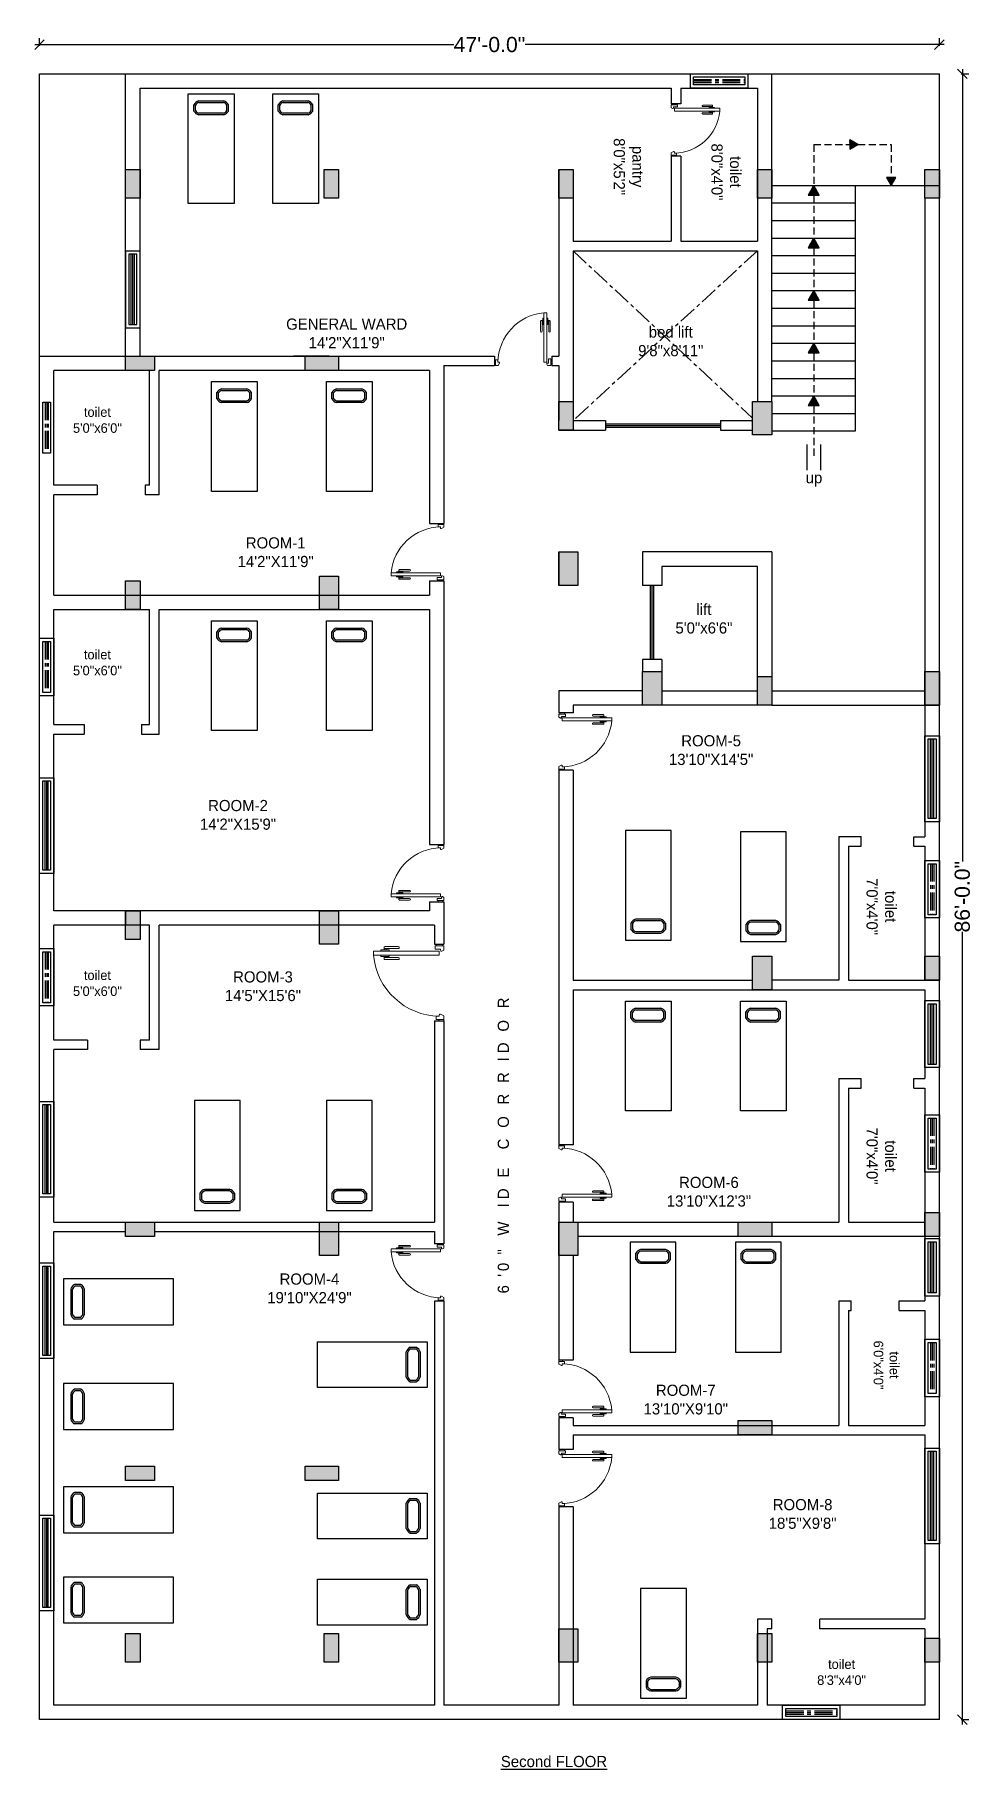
# Model space of a CAD drawing. Header units: inches. Extents: x 204954 to 440946, y -300749 to -143756.
# Drawn here: x 215120 to 215707, y -149288 to -148200 of the extents above; entities that cross this region are included whole.
import ezdxf

# ---------------------------------------------------------------- set-up
doc = ezdxf.new("R2010")
doc.units = ezdxf.units.IN
doc.header["$LTSCALE"] = 9
doc.header["$MEASUREMENT"] = 0
doc.linetypes.add('CENTER', pattern=[2, 1.25, -0.25, 0.25, -0.25])
doc.linetypes.add('DASHED', pattern=[0.75, 0.5, -0.25])
doc.layers.get('Defpoints').update_dxf_attribs({"lineweight": 0})
doc.layers.add('beam framing', color=91, linetype='Continuous')
for name, color, linetype, lineweight in [('COLUMNS', 1, 'Continuous', 30), ('PUERTAS', 40, 'Continuous', 15), ('PUERTAS MADERA', 37, 'Continuous', 13)]:
    doc.layers.add(name, color=color, linetype=linetype, lineweight=lineweight)
doc.layers.add('Hatch', color=7, linetype='Continuous', lineweight=15, true_color=0xa3a3a3)
doc.styles.add('outer', font='arial.ttf', dxfattribs={"height": 24})
doc.styles.add('SST1', font='arial.ttf', dxfattribs={"height": 9.5})
doc.dimstyles.new('DIMA-1', dxfattribs={"dimtxt": 9.5, "dimasz": 6, "dimexe": 4, "dimexo": 4, "dimgap": 0.25, "dimtad": 0, "dimdec": 1, "dimzin": 3, "dimdsep": 46, "dimlunit": 4, "dimtxsty": 'SST1', "dimblk1": 'OBLIQUE', "dimblk2": 'OBLIQUE', "dimsah": 1, "dimcen": 0, "dimdle": 3, "dimclrd": 3, "dimclre": 3, "dimclrt": 7, "dimadec": 0, "dimazin": 0, "dimtfac": 1, "dimtdec": 1, "dimtix": 1, "dimtmove": 2, "dimatfit": 3, "dimfxl": 4, "dimfxlon": 1, "dimtolj": 1, "dimtzin": 3, "dimarcsym": 0})

msp = doc.modelspace()

# ---------------------------------------------------------------- texts
at = {"color": 7, "lineweight": 30, "ltscale": 16, "attachment_point": 5, "style": 'outer'}
for s, insert, char_height, rotation in [('\\A1;{\\fBankGothic Lt BT|b0|i0|c0|p34;\\C256;pantry\\P8\'0"x5\'2"}', (215491.85734, -148283.10778), 7, 270), ('\\A1;{\\fBankGothic Lt BT|b0|i0|c0|p34;\\C256;toilet\\P8\'0"x4\'0"}', (215553.11638, -148286.45861), 7, 270), ('\\A1;{\\fBankGothic Lt BT|b0|i0|c0|p34;\\C256;toilet\\P7\'0"x4\'0"}', (215650.32347, -148747.09079), 7, 270), ('\\A1;{\\fBankGothic Lt BT|b0|i0|c0|p34;\\C256;toilet\\P7\'0"x4\'0"}', (215650.32347, -148903.50545), 7, 270), ('\\A1;{\\fBankGothic Lt BT|b0|i0|c0|p34;\\C256;toilet\\P6\'0"x4\'0"}', (215653.47159, -149034.53306), 6, 269.99999802), ('\\A1;{\\fBankGothic Lt BT|b0|i0|c0|p34;\\C256;toilet\\P8\'3"x4\'0"}', (215625.41383, -149227.15723), 6, 359.99999802)]:
    msp.add_mtext(s, dxfattribs=dict(at, insert=insert, char_height=char_height, rotation=rotation))
for s, insert, char_height in [('\\A1;{\\fBankGothic Lt BT|b0|i0|c0|p34;\\C256;GENERAL WARD\\P14\'2"X11\'9"}', (215315.22724, -148387.74783), 7), ('\\A1;{\\fBankGothic Lt BT|b0|i0|c0|p34;\\C256;bed lift\\P9\'8"x8\'11"}', (215518.3396, -148392.68912), 7), ('\\A1;{\\fBankGothic Lt BT|b0|i0|c0|p34;\\C256;toilet\\P5\'0"x6\'0"}', (215158.98512, -148442.07681), 6), ('\\A1;{\\fBankGothic Lt BT|b0|i0|c0|p34;\\C256;up}', (215608.09747, -148479.18223), 7), ('\\A1;{\\fBankGothic Lt BT|b0|i0|c0|p34;\\C256;ROOM-1\\P14\'2"X11\'9"}', (215270.71313, -148524.91399), 7), ('\\A1;{\\fBankGothic Lt BT|b0|i0|c0|p34;\\C256;lift\\P5\'0"x6\'6"}', (215539.13818, -148566.58575), 7), ('\\A1;{\\fBankGothic Lt BT|b0|i0|c0|p34;\\C256;toilet\\P5\'0"x6\'0"}', (215158.98512, -148594.10583), 6), ('\\A1;{\\fBankGothic Lt BT|b0|i0|c0|p34;\\C256;ROOM-5\\P13\'10"X14\'5"}', (215543.63895, -148648.99197), 7), ('\\A1;{\\fBankGothic Lt BT|b0|i0|c0|p34;\\C256;ROOM-2\\P14\'2"X15\'9"}', (215247.10309, -148689.60871), 7), ('\\A1;{\\fBankGothic Lt BT|b0|i0|c0|p34;\\C256;toilet\\P5\'0"x6\'0"}', (215158.98512, -148795.17031), 6), ('\\A1;{\\fBankGothic Lt BT|b0|i0|c0|p34;\\C256;ROOM-3\\P14\'5"X15\'6"}', (215262.72893, -148797.06171), 7), ('\\A1;{\\fBankGothic Lt BT|b0|i0|c0|p34;\\C256;ROOM-6\\P13\'10"X12\'3"}', (215542.2516, -148925.90383), 7), ('\\A1;{\\fBankGothic Lt BT|b0|i0|c0|p34;\\C256;ROOM-4\\P19\'10"X24\'9"}', (215291.88166, -148986.50742), 7), ('\\A1;{\\fBankGothic Lt BT|b0|i0|c0|p34;\\C256;ROOM-7\\P13\'10"X9\'10"}', (215527.73847, -149056.23456), 7), ('\\A1;{\\fBankGothic Lt BT|b0|i0|c0|p34;\\C256;ROOM-8\\P18\'5"X9\'8"}', (215600.97022, -149127.95688), 7), ('\\A1;{\\fBankGothic Lt BT|b0|i0|c0|p34;\\L\\C256;Second FLOOR}', (215445.13337, -149283.17631), 7)]:
    msp.add_mtext(s, dxfattribs=dict(at, insert=insert, char_height=char_height))
at = {"color": 7, "lineweight": 30, "ltscale": 16, "insert": (215413.44097, -148893.51044), "char_height": 7, "width": 571.811662, "attachment_point": 5, "rotation": 90, "style": 'outer'}
msp.add_mtext('\\A1;{\\fBankGothic Lt BT|b0|i0|c0|p34;\\T2;\\C256;6\'0" WIDE CORRIDOR}', dxfattribs=at)

# ---------------------------------------------------------------- blocks, each defined once
blk = doc.blocks.new('A$C31806C9B')
at = {"layer": 'Hatch'}
blk.add_hatch(color=256, dxfattribs=at).paths.add_polyline_path([(0, -21), (0, 0), (-12, 0), (-12, -21)])
at = {"layer": 'COLUMNS'}
blk.add_lwpolyline([(-12, 0), (0, 0), (0, -21), (-12, -21)], close=True, dxfattribs=at)
blk = doc.blocks.new('A$C00142961')
at = {"layer": 'Hatch'}
blk.add_hatch(color=256, dxfattribs=at).paths.add_polyline_path([(9, 0), (0, 0), (0, -21), (9, -21)])
at = {"layer": 'COLUMNS'}
blk.add_lwpolyline([(0, 0), (9, 0), (9, -21), (0, -21)], close=True, dxfattribs=at)
blk = doc.blocks.new('A$C5E2070FF')
at = {"layer": 'Hatch'}
blk.add_hatch(color=256, dxfattribs=at).paths.add_polyline_path([(18, -9), (18, 0), (0, 0), (0, -9)])
at = {"layer": 'COLUMNS'}
blk.add_lwpolyline([(18, 0), (18, -9), (0, -9), (0, 0)], close=True, dxfattribs=at)
blk = doc.blocks.new('A$C5D5B4CD9')
at = {"layer": 'Hatch'}
blk.add_hatch(color=256, dxfattribs=at).paths.add_polyline_path([(-9, -15), (0, -15), (0, 0), (-9, 0)])
at = {"layer": 'COLUMNS'}
blk.add_lwpolyline([(0, -15), (-9, -15), (-9, 0), (0, 0)], close=True, dxfattribs=at)
blk = doc.blocks.new('_Oblique')
at = {"color": 0, "linetype": 'ByBlock', "lineweight": -2}
blk.add_line((-0.5, -0.5), (0.5, 0.5), dxfattribs=at)
blk = doc.blocks.new('*D62')
at = {"layer": 'beam framing', "color": 3, "lineweight": -2, "transparency": 16777216}
for p, q in [((215119.7, -148206.6), (215382.4, -148206.6)), ((215122.7, -148207.4), (215122.7, -148202.6)), ((215689.7, -148206.6), (215427, -148206.6)), ((215686.7, -148207.4), (215686.7, -148202.6))]:
    blk.add_line(p, q, dxfattribs=at)
at = {"layer": 'Defpoints', "color": 0, "transparency": 16777216}
for p in [(215686.7, -148206.6), (215122.7, -148224.9), (215686.7, -148224.9)]:
    blk.add_point(p, dxfattribs=at)
at = {"layer": 'beam framing', "color": 3, "lineweight": -2, "transparency": 16777216, "xscale": 6, "yscale": 6, "zscale": 6, "rotation": 180}
blk.add_blockref('_Oblique', (215122.7, -148206.6), dxfattribs=at)
at = {"layer": 'beam framing', "color": 3, "lineweight": -2, "transparency": 16777216, "xscale": 6, "yscale": 6, "zscale": 6}
blk.add_blockref('_Oblique', (215686.7, -148206.6), dxfattribs=at)
at = {"layer": 'beam framing', "color": 7, "transparency": 16777216, "insert": (215404.7, -148206.6), "char_height": 9.5, "attachment_point": 5, "style": 'SST1'}
blk.add_mtext('\\A1;47\'-0.0"', dxfattribs=at)
blk = doc.blocks.new('*D63')
at = {"layer": 'beam framing', "color": 3, "lineweight": -2, "transparency": 16777216}
for p, q in [((215701.1, -148221.9), (215701.1, -148718.8)), ((215700.3, -148224.9), (215705.1, -148224.9)), ((215701.1, -149259.9), (215701.1, -148763)), ((215700.3, -149256.9), (215705.1, -149256.9))]:
    blk.add_line(p, q, dxfattribs=at)
at = {"layer": 'Defpoints', "color": 0, "transparency": 16777216}
for p in [(215686.7, -148224.9), (215686.7, -149256.9), (215701.1, -149256.9)]:
    blk.add_point(p, dxfattribs=at)
at = {"layer": 'beam framing', "color": 3, "lineweight": -2, "transparency": 16777216, "xscale": 6, "yscale": 6, "zscale": 6}
for p, rotation in [((215701.1, -148224.9), 90), ((215701.1, -149256.9), 270)]:
    blk.add_blockref('_Oblique', p, dxfattribs=dict(at, rotation=rotation))
at = {"layer": 'beam framing', "color": 7, "transparency": 16777216, "insert": (215701.1, -148740.9), "char_height": 9.5, "attachment_point": 5, "rotation": 90, "style": 'SST1'}
blk.add_mtext('\\A1;86\'-0.0"', dxfattribs=at)
blk = doc.blocks.new('dgfgf')
at = {"layer": 'PUERTAS', "color": 253}
for p, q in [((-4.11, 20.44), (-3.69, 20.44)), ((-0.94, 20.44), (-1.35, 20.44))]:
    blk.add_line(p, q, dxfattribs=at)
for points in [[(-4.11, 21.16), (-4.11, 16.12, -1), (-4.83, 16.12), (-4.83, 20.8, -0.414214), (-4.47, 21.16), (-3.69, 21.16)], [(-0.94, 21.16), (-0.94, 16.12, 1), (-0.22, 16.12), (-0.22, 20.8, 0.414214), (-0.58, 21.16), (-1.35, 21.16)]]:
    blk.add_lwpolyline(points, format="xyb", dxfattribs=at)
for points in [[(-3.24, 22.24), (-3.69, 22.24), (-3.69, 19.36), (-3.24, 19.36)], [(-1.8, 22.24), (-1.35, 22.24), (-1.35, 19.36), (-1.8, 19.36)]]:
    blk.add_lwpolyline(points, dxfattribs=at)
at = {"layer": 'PUERTAS MADERA'}
for p, q in [((-3.24, 24.85), (-1.8, 24.85)), ((-3.24, 1.63), (-3.24, 24.85)), ((-1.8, 24.85), (-1.8, 1.63)), ((-25.92, 1.8), (-26.46, 1.8)), ((-25.92, 2.7), (-24.84, 2.7)), ((-25.92, 0), (-25.92, 2.7)), ((-24.84, 2.7), (-24.84, 1.63)), ((-24.84, 1.63), (-24.39, 1.63)), ((-24.66, 0), (-24.04, 1.18)), ((-1.8, 1.63), (-3.24, 1.63)), ((-1.5, 0), (-1.88, 0.73)), ((-1.08, 1.18), (-1.53, 1.18)), ((-1.5, 0), (0, 0)), ((-1.08, 3.15), (-1.08, 1.18)), ((0, 3.15), (-1.08, 3.15)), ((0, 0), (0, 3.15)), ((0, 2.7), (0.54, 2.7)), ((0, 0.45), (0.54, 0.45)), ((-25.92, 0), (-26.46, 0)), ((-24.66, 0), (-25.92, 0))]:
    blk.add_line(p, q, dxfattribs=at)
at = {"layer": 'PUERTAS MADERA', "color": 251}
blk.add_arc((-1.08, 1.18), 23.77, 95.22403, 178.92252, dxfattribs=at)
at = {"layer": 'PUERTAS MADERA'}
for centre, start, end in [((-24.39, 1.27), 345.06907, 90.00048), ((-1.53, 0.82), 90.00553, 194.93695)]:
    blk.add_arc(centre, 0.36, start, end, dxfattribs=at)

# ---------------------------------------------------------------- dimensions: what is measured, and where the dimension line sits
at = {"layer": 'beam framing', "color": 1}
dim = msp.add_linear_dim(base=(215686.66952, -148206.62131), p1=(215122.66955, -148224.87968), p2=(215686.66952, -148224.87968), dimstyle='DIMA-1', override={"dimlunit": 3, "dimfxl": 0.75, "dimarcsym": 1}, dxfattribs=at)
dim.commit()
dim.dimension.update_dxf_attribs({"geometry": '*D62', "text_midpoint": (215404.66953, -148206.62131)})
dim = msp.add_linear_dim(base=(215701.09433, -149256.87967), p1=(215686.66952, -148224.87968), p2=(215686.66952, -149256.87967), angle=90, dimstyle='DIMA-1', override={"dimlunit": 3, "dimfxl": 0.75, "dimarcsym": 1}, dxfattribs=at)
dim.commit()
dim.dimension.update_dxf_attribs({"geometry": '*D63', "text_midpoint": (215701.09433, -148740.87967)})

# ---------------------------------------------------------------- hatches: boundary and pattern name
at = {"layer": 'beam framing'}
h = msp.add_hatch(dxfattribs=at)
h.set_pattern_fill('ANSI31', color=1)
h.set_pattern_definition([(45, (8763.53998, -4429.7478), (-0.08838834765, 0.08838834765), [])])
h.paths.add_polyline_path([(215607.91956, -148426.87968), (215604.42218, -148432.93732), (215611.41694, -148432.93732)])
h.paths.add_polyline_path([(215607.91956, -148393.87968), (215604.42218, -148399.93732), (215611.41694, -148399.93732)])
h.paths.add_polyline_path([(215607.91956, -148360.87968), (215604.42218, -148366.93732), (215611.41694, -148366.93732)])
h.paths.add_polyline_path([(215604.42218, -148333.93732), (215611.41694, -148333.93732), (215607.91956, -148327.87968)])
h.paths.add_polyline_path([(215611.41694, -148300.93732), (215607.91956, -148294.87968), (215604.42218, -148300.93732)])
h.paths.add_polyline_path([(215630.47825, -148272.23678), (215635.66212, -148269.24387), (215630.47825, -148266.25097)])
h.paths.add_polyline_path([(215653.62268, -148289.90839), (215656.49285, -148294.87968), (215659.36303, -148289.90839)])

# ---------------------------------------------------------------- linework, layer by layer
at = {"color": 6}
for p, q in [((215240.05896, -148247.98683), (215240.05896, -148244.57578)), ((215241.05896, -148248.26102), (215241.05896, -148244.3016)), ((215292.95288, -148247.98683), (215292.95288, -148244.57578)), ((215293.95288, -148248.26102), (215293.95288, -148244.3016)), ((215254.54906, -148428.45867), (215254.54906, -148425.04762)), ((215255.54906, -148428.73285), (215255.54906, -148424.77344)), ((215326.60049, -148428.45867), (215326.60049, -148425.04762)), ((215327.60049, -148428.73285), (215327.60049, -148424.77344)), ((215254.54901, -148578.45876), (215254.54901, -148575.04771)), ((215255.54901, -148578.73294), (215255.54901, -148574.77353)), ((215326.60044, -148578.45876), (215326.60044, -148575.04771)), ((215327.60044, -148578.73294), (215327.60044, -148574.77353)), ((215514.04901, -148757.67596), (215514.04901, -148761.08701)), ((215515.04901, -148757.40178), (215515.04901, -148761.3612)), ((215586.10043, -148758.50284), (215586.10043, -148761.91388)), ((215587.10043, -148758.22865), (215587.10043, -148762.18807)), ((215514.04901, -148816.8189), (215514.04901, -148813.40785)), ((215515.04901, -148817.09308), (215515.04901, -148813.13367)), ((215586.10043, -148816.8189), (215586.10043, -148813.40785)), ((215587.10043, -148817.09308), (215587.10043, -148813.13367)), ((215243.89956, -148927.03429), (215243.89956, -148930.44534)), ((215244.89956, -148926.76011), (215244.89956, -148930.71952)), ((215326.60044, -148927.03429), (215326.60044, -148930.44534)), ((215327.60044, -148926.76011), (215327.60044, -148930.71952)), ((215496.4603, -148968.40483), (215496.4603, -148964.44542)), ((215497.4603, -148968.13065), (215497.4603, -148964.7196)), ((215562.49785, -148968.40483), (215562.49785, -148964.44542)), ((215563.49785, -148968.13065), (215563.49785, -148964.7196)), ((215148.56864, -149005.67482), (215144.60923, -149005.67482)), ((215148.29446, -149004.67482), (215144.88341, -149004.67482)), ((215354.91268, -149045.04854), (215358.87209, -149045.04854)), ((215355.18686, -149044.04854), (215358.59791, -149044.04854)), ((215148.56864, -149071.34818), (215144.60923, -149071.34818)), ((215148.29446, -149070.34818), (215144.88341, -149070.34818)), ((215148.56864, -149136.10886), (215144.60923, -149136.10886)), ((215148.29446, -149135.10886), (215144.88341, -149135.10886)), ((215354.91268, -149139.91329), (215358.87209, -149139.91329)), ((215355.18686, -149138.91329), (215358.59791, -149138.91329)), ((215148.56864, -149192.60721), (215144.60923, -149192.60721)), ((215148.29446, -149191.60721), (215144.88341, -149191.60721)), ((215354.91268, -149193.99071), (215358.87209, -149193.99071)), ((215355.18686, -149192.99071), (215358.59791, -149192.99071)), ((215523.52791, -149232.87685), (215523.52791, -149236.2879)), ((215524.52791, -149232.60267), (215524.52791, -149236.56209))]:
    msp.add_line(p, q, dxfattribs=at)
at = {"color": 2}
for points in [[(215215.92817, -148306.25801), (215215.92817, -148237.45785), (215244.628, -148237.45785), (215244.628, -148306.25801)], [(215268.82209, -148306.25801), (215268.82209, -148237.45785), (215297.52191, -148237.45785), (215297.52191, -148306.25801)], [(215230.41827, -148486.72984), (215230.41827, -148417.92969), (215259.1181, -148417.92969), (215259.1181, -148486.72984)], [(215302.46969, -148486.72984), (215302.46969, -148417.92968), (215331.16952, -148417.92968), (215331.16952, -148486.72984)], [(215230.41822, -148636.72994), (215230.41822, -148567.92978), (215259.11805, -148567.92978), (215259.11805, -148636.72994)], [(215302.46965, -148636.72993), (215302.46965, -148567.92978), (215331.16947, -148567.92978), (215331.16947, -148636.72993)], [(215489.91822, -148699.40479), (215489.91822, -148768.20495), (215518.61804, -148768.20495), (215518.61804, -148699.40479)], [(215561.96964, -148700.23166), (215561.96964, -148769.03182), (215590.66947, -148769.03182), (215590.66947, -148700.23166)], [(215489.91822, -148875.09007), (215489.91822, -148806.28992), (215518.61804, -148806.28992), (215518.61804, -148875.09007)], [(215561.96964, -148875.09007), (215561.96964, -148806.28991), (215590.66947, -148806.28991), (215590.66947, -148875.09007)], [(215219.76877, -148868.76311), (215219.76877, -148937.56327), (215248.4686, -148937.56327), (215248.4686, -148868.76311)], [(215302.46965, -148868.76312), (215302.46965, -148937.56327), (215331.16947, -148937.56327), (215331.16947, -148868.76312)], [(215521.59109, -149026.40183), (215521.59109, -148957.60167), (215492.89126, -148957.60167), (215492.89126, -149026.40183)], [(215587.62865, -149026.40183), (215587.62865, -148957.60167), (215558.92882, -148957.60167), (215558.92882, -149026.40183)], [(215206.56563, -148980.54403), (215137.76547, -148980.54403), (215137.76547, -149009.24386), (215206.56563, -149009.24386)], [(215296.91569, -149019.91775), (215365.71585, -149019.91775), (215365.71585, -149048.61757), (215296.91569, -149048.61757)], [(215206.56563, -149046.21739), (215137.76547, -149046.21739), (215137.76547, -149074.91721), (215206.56563, -149074.91721)], [(215206.56563, -149110.97807), (215137.76547, -149110.97807), (215137.76547, -149139.6779), (215206.56563, -149139.6779)], [(215296.91569, -149114.7825), (215365.71585, -149114.7825), (215365.71585, -149143.48233), (215296.91569, -149143.48233)], [(215206.56563, -149167.47642), (215137.76547, -149167.47642), (215137.76547, -149196.17625), (215206.56563, -149196.17625)], [(215296.91569, -149168.85992), (215365.71585, -149168.85992), (215365.71585, -149197.55975), (215296.91569, -149197.55975)], [(215499.39712, -149174.60568), (215499.39712, -149243.40584), (215528.09695, -149243.40584), (215528.09695, -149174.60568)]]:
    msp.add_lwpolyline(points, close=True, dxfattribs=at)
at = {"color": 6}
for points in [[(215219.3844, -148248.26102), (215219.3844, -148244.3016)], [(215220.3844, -148247.98683), (215220.3844, -148244.57578)], [(215222.31914, -148241.94479), (215238.12422, -148241.94479)], [(215222.47275, -148242.94479), (215237.97061, -148242.94479)], [(215272.27832, -148248.26102), (215272.27832, -148244.3016)], [(215273.27832, -148247.98683), (215273.27832, -148244.57578)], [(215275.21306, -148241.94479), (215291.01814, -148241.94479)], [(215275.36667, -148242.94479), (215290.86453, -148242.94479)], [(215238.12422, -148250.61783), (215222.31914, -148250.61783)], [(215237.97061, -148249.61783), (215222.47275, -148249.61783)], [(215291.01814, -148250.61783), (215275.21306, -148250.61783)], [(215290.86453, -148249.61783), (215275.36667, -148249.61783)], [(215233.8745, -148428.73285), (215233.8745, -148424.77344)], [(215234.8745, -148428.45867), (215234.8745, -148425.04762)], [(215236.80924, -148422.41662), (215252.61432, -148422.41662)], [(215236.96285, -148423.41662), (215252.46071, -148423.41662)], [(215252.46071, -148430.08967), (215236.96285, -148430.08967)], [(215305.92593, -148428.73285), (215305.92593, -148424.77344)], [(215306.92593, -148428.45867), (215306.92593, -148425.04762)], [(215308.86067, -148422.41662), (215324.66574, -148422.41662)], [(215309.01428, -148423.41662), (215324.51213, -148423.41662)], [(215324.51213, -148430.08966), (215309.01428, -148430.08966)], [(215252.61432, -148431.08967), (215236.80924, -148431.08967)], [(215324.66574, -148431.08966), (215308.86067, -148431.08966)], [(215233.87445, -148578.73294), (215233.87445, -148574.77353)], [(215234.87445, -148578.45876), (215234.87445, -148575.04771)], [(215236.80919, -148572.41671), (215252.61427, -148572.41671)], [(215252.61427, -148581.08976), (215236.80919, -148581.08976)], [(215236.9628, -148573.41671), (215252.46066, -148573.41671)], [(215252.46066, -148580.08976), (215236.9628, -148580.08976)], [(215305.92588, -148578.73294), (215305.92588, -148574.77353)], [(215306.92588, -148578.45876), (215306.92588, -148575.04771)], [(215308.86062, -148572.41671), (215324.6657, -148572.41671)], [(215324.6657, -148581.08976), (215308.86062, -148581.08976)], [(215309.01423, -148573.41671), (215324.51209, -148573.41671)], [(215324.51209, -148580.08976), (215309.01423, -148580.08976)], [(215512.11427, -148755.04497), (215496.30919, -148755.04497)], [(215511.96066, -148756.04497), (215496.4628, -148756.04497)], [(215584.16569, -148755.87184), (215568.36061, -148755.87184)], [(215493.37445, -148757.40178), (215493.37445, -148761.3612)], [(215494.37445, -148757.67596), (215494.37445, -148761.08701)], [(215496.30919, -148763.71801), (215512.11427, -148763.71801)], [(215496.4628, -148762.71801), (215511.96066, -148762.71801)], [(215565.42587, -148758.22865), (215565.42587, -148762.18807)], [(215566.42587, -148758.50284), (215566.42587, -148761.91388)], [(215568.36061, -148764.54488), (215584.16569, -148764.54488)], [(215584.01208, -148756.87184), (215568.51422, -148756.87184)], [(215568.51422, -148763.54488), (215584.01208, -148763.54488)], [(215496.30919, -148810.77685), (215512.11427, -148810.77685)], [(215568.36061, -148810.77685), (215584.16569, -148810.77685)], [(215493.37445, -148817.09308), (215493.37445, -148813.13367)], [(215494.37445, -148816.8189), (215494.37445, -148813.40785)], [(215512.11427, -148819.4499), (215496.30919, -148819.4499)], [(215496.4628, -148811.77685), (215511.96066, -148811.77685)], [(215511.96066, -148818.4499), (215496.4628, -148818.4499)], [(215565.42587, -148817.09308), (215565.42587, -148813.13367)], [(215566.42587, -148816.8189), (215566.42587, -148813.40785)], [(215584.16569, -148819.44989), (215568.36061, -148819.44989)], [(215568.51422, -148811.77685), (215584.01208, -148811.77685)], [(215584.01208, -148818.44989), (215568.51422, -148818.44989)], [(215223.225, -148926.76011), (215223.225, -148930.71952)], [(215224.225, -148927.03429), (215224.225, -148930.44534)], [(215241.96482, -148924.40329), (215226.15974, -148924.40329)], [(215241.81121, -148925.40329), (215226.31335, -148925.40329)], [(215305.92588, -148926.76011), (215305.92588, -148930.71952)], [(215306.92588, -148927.03429), (215306.92588, -148930.44534)], [(215324.6657, -148924.40329), (215308.86062, -148924.40329)], [(215324.51209, -148925.40329), (215309.01423, -148925.40329)], [(215226.15974, -148933.07634), (215241.96482, -148933.07634)], [(215226.31335, -148932.07634), (215241.81121, -148932.07634)], [(215308.86062, -148933.07634), (215324.6657, -148933.07634)], [(215309.01423, -148932.07634), (215324.51209, -148932.07634)], [(215515.20012, -148962.0886), (215499.39504, -148962.0886)], [(215581.23767, -148962.0886), (215565.4326, -148962.0886)], [(215499.39504, -148970.76165), (215515.20012, -148970.76165)], [(215515.04651, -148963.0886), (215499.54865, -148963.0886)], [(215499.54865, -148969.76165), (215515.04651, -148969.76165)], [(215517.13486, -148968.13065), (215517.13486, -148964.7196)], [(215518.13486, -148968.40483), (215518.13486, -148964.44542)], [(215565.4326, -148970.76165), (215581.23767, -148970.76165)], [(215581.08406, -148963.0886), (215565.58621, -148963.0886)], [(215565.58621, -148969.76165), (215581.08406, -148969.76165)], [(215583.17241, -148968.13065), (215583.17241, -148964.7196)], [(215584.17241, -148968.40483), (215584.17241, -148964.44542)], [(215148.56864, -148984.00026), (215144.60923, -148984.00026)], [(215142.25241, -148986.935), (215142.25241, -149002.74008)], [(215143.25241, -148987.08861), (215143.25241, -149002.58647)], [(215148.29446, -148985.00026), (215144.88341, -148985.00026)], [(215149.92545, -149002.58647), (215149.92545, -148987.08861)], [(215150.92545, -149002.74008), (215150.92545, -148986.935)], [(215352.55586, -149042.1138), (215352.55586, -149026.30872)], [(215353.55586, -149041.96019), (215353.55586, -149026.46233)], [(215354.91268, -149023.37398), (215358.87209, -149023.37398)], [(215355.18686, -149024.37398), (215358.59791, -149024.37398)], [(215360.22891, -149026.46233), (215360.22891, -149041.96019)], [(215361.22891, -149026.30872), (215361.22891, -149042.1138)], [(215148.56864, -149049.67362), (215144.60923, -149049.67362)], [(215142.25241, -149052.60836), (215142.25241, -149068.41344)], [(215143.25241, -149052.76197), (215143.25241, -149068.25983)], [(215148.29446, -149050.67362), (215144.88341, -149050.67362)], [(215149.92545, -149068.25983), (215149.92545, -149052.76197)], [(215150.92545, -149068.41344), (215150.92545, -149052.60836)], [(215148.56864, -149114.4343), (215144.60923, -149114.4343)], [(215142.25241, -149117.36905), (215142.25241, -149133.17412)], [(215143.25241, -149117.52265), (215143.25241, -149133.02051)], [(215148.29446, -149115.4343), (215144.88341, -149115.4343)], [(215149.92545, -149133.02051), (215149.92545, -149117.52265)], [(215150.92545, -149133.17412), (215150.92545, -149117.36905)], [(215352.55586, -149136.97855), (215352.55586, -149121.17348)], [(215353.55586, -149136.82494), (215353.55586, -149121.32709)], [(215354.91268, -149118.23874), (215358.87209, -149118.23874)], [(215355.18686, -149119.23874), (215358.59791, -149119.23874)], [(215360.22891, -149121.32709), (215360.22891, -149136.82494)], [(215361.22891, -149121.17348), (215361.22891, -149136.97855)], [(215142.25241, -149173.8674), (215142.25241, -149189.67247)], [(215143.25241, -149174.02101), (215143.25241, -149189.51886)], [(215148.56864, -149170.93266), (215144.60923, -149170.93266)], [(215148.29446, -149171.93266), (215144.88341, -149171.93266)], [(215149.92545, -149189.51886), (215149.92545, -149174.02101)], [(215150.92545, -149189.67247), (215150.92545, -149173.8674)], [(215352.55586, -149191.05597), (215352.55586, -149175.25089)], [(215353.55586, -149190.90236), (215353.55586, -149175.4045)], [(215354.91268, -149172.31615), (215358.87209, -149172.31615)], [(215355.18686, -149173.31615), (215358.59791, -149173.31615)], [(215360.22891, -149175.4045), (215360.22891, -149190.90236)], [(215361.22891, -149175.25089), (215361.22891, -149191.05597)], [(215502.85335, -149232.60267), (215502.85335, -149236.56209)], [(215503.85335, -149232.87685), (215503.85335, -149236.2879)], [(215521.59317, -149230.24586), (215505.7881, -149230.24586)], [(215521.43956, -149231.24586), (215505.94171, -149231.24586)], [(215505.7881, -149238.9189), (215521.59317, -149238.9189)], [(215505.94171, -149237.9189), (215521.43956, -149237.9189)]]:
    msp.add_lwpolyline(points, dxfattribs=at)
for centre, radius, start, end in [((215223.73424, -148246.71249), 4.97327, 106.53136897, 151.00271529), ((215223.73424, -148246.71249), 3.97327, 108.51138115, 147.46814053), ((215236.70912, -148246.71249), 3.97327, 32.53185975, 71.48861885), ((215236.70912, -148246.71249), 4.97327, 28.99728471, 73.46863103), ((215276.62816, -148246.71249), 4.97327, 106.53136897, 151.00271529), ((215276.62816, -148246.71249), 3.97327, 108.51138115, 147.46814053), ((215289.60304, -148246.71249), 3.97327, 32.53185975, 71.48861885), ((215289.60304, -148246.71249), 4.97327, 28.99728471, 73.46863103), ((215223.73424, -148245.85013), 4.97327, 208.99728471, 253.46863103), ((215223.73424, -148245.85013), 3.97327, 212.53185947, 251.48861885), ((215236.70912, -148245.85013), 3.97327, 288.51138115, 327.46814025), ((215236.70912, -148245.85013), 4.97327, 286.53136897, 331.00271529), ((215276.62816, -148245.85013), 4.97327, 208.99728471, 253.46863103), ((215276.62816, -148245.85013), 3.97327, 212.53185947, 251.48861885), ((215289.60304, -148245.85013), 3.97327, 288.51138115, 327.46814025), ((215289.60304, -148245.85013), 4.97327, 286.53136897, 331.00271529), ((215238.22434, -148427.18432), 4.97327, 106.53136897, 151.00271529), ((215238.22434, -148426.32197), 4.97327, 208.99728471, 253.46863103), ((215238.22434, -148427.18432), 3.97327, 108.51138115, 147.46814053), ((215238.22434, -148426.32197), 3.97327, 212.53185947, 251.48861885), ((215251.19922, -148427.18432), 3.97327, 32.53185975, 71.48861885), ((215251.19922, -148426.32197), 3.97327, 288.51138115, 327.46814025), ((215251.19922, -148427.18432), 4.97327, 28.99728471, 73.46863103), ((215251.19922, -148426.32197), 4.97327, 286.53136897, 331.00271529), ((215310.27576, -148427.18432), 4.97327, 106.53136897, 151.00271529), ((215310.27576, -148426.32197), 4.97327, 208.99728471, 253.46863103), ((215310.27576, -148427.18432), 3.97327, 108.51138115, 147.46814053), ((215310.27576, -148426.32197), 3.97327, 212.53185947, 251.48861885), ((215323.25065, -148427.18432), 3.97327, 32.53185975, 71.48861885), ((215323.25065, -148426.32197), 3.97327, 288.51138115, 327.46814025), ((215323.25065, -148427.18432), 4.97327, 28.99728471, 73.46863103), ((215323.25065, -148426.32197), 4.97327, 286.53136897, 331.00271529), ((215238.22429, -148577.18441), 4.97327, 106.53136897, 151.00271529), ((215238.22429, -148576.32206), 4.97327, 208.99728471, 253.46863103), ((215238.22429, -148577.18441), 3.97327, 108.51138115, 147.46814053), ((215238.22429, -148576.32206), 3.97327, 212.53185947, 251.48861885), ((215251.19917, -148577.18441), 3.97327, 32.53185975, 71.48861885), ((215251.19917, -148576.32206), 3.97327, 288.51138115, 327.46814025), ((215251.19917, -148577.18441), 4.97327, 28.99728471, 73.46863103), ((215251.19917, -148576.32206), 4.97327, 286.53136897, 331.00271529), ((215310.27572, -148577.18441), 4.97327, 106.53136897, 151.00271529), ((215310.27572, -148576.32206), 4.97327, 208.99728471, 253.46863103), ((215310.27572, -148577.18441), 3.97327, 108.51138115, 147.46814053), ((215310.27572, -148576.32206), 3.97327, 212.53185947, 251.48861885), ((215323.2506, -148577.18441), 3.97327, 32.53185975, 71.48861885), ((215323.2506, -148576.32206), 3.97327, 288.51138115, 327.46814025), ((215323.2506, -148577.18441), 4.97327, 28.99728471, 73.46863103), ((215323.2506, -148576.32206), 4.97327, 286.53136897, 331.00271529), ((215497.72429, -148759.81266), 4.97327, 106.53136897, 151.00271529), ((215497.72429, -148759.81266), 3.97327, 108.51138115, 147.46814053), ((215510.69917, -148759.81266), 3.97327, 32.53185975, 71.48861885), ((215510.69917, -148759.81266), 4.97327, 28.99728471, 73.46863103), ((215569.77571, -148760.63954), 4.97327, 106.53136897, 151.00271529), ((215582.75059, -148760.63954), 4.97327, 28.99728471, 73.46863103), ((215497.72429, -148758.95031), 4.97327, 208.99728471, 253.46863103), ((215497.72429, -148758.95031), 3.97327, 212.53185947, 251.48861885), ((215510.69917, -148758.95031), 3.97327, 288.51138115, 327.46814025), ((215510.69917, -148758.95031), 4.97327, 286.53136897, 331.00271529), ((215569.77571, -148759.77718), 4.97327, 208.99728471, 253.46863103), ((215569.77571, -148760.63954), 3.97327, 108.51138115, 147.46814053), ((215569.77571, -148759.77718), 3.97327, 212.53185947, 251.48861885), ((215582.75059, -148760.63954), 3.97327, 32.53185975, 71.48861885), ((215582.75059, -148759.77718), 3.97327, 288.51138115, 327.46814025), ((215582.75059, -148759.77718), 4.97327, 286.53136897, 331.00271529), ((215497.72429, -148815.54455), 4.97327, 106.53136897, 151.00271529), ((215510.69917, -148815.54455), 4.97327, 28.99728471, 73.46863103), ((215569.77571, -148815.54455), 4.97327, 106.53136897, 151.00271529), ((215582.75059, -148815.54455), 4.97327, 28.99728471, 73.46863103), ((215497.72429, -148814.6822), 4.97327, 208.99728471, 253.46863103), ((215497.72429, -148815.54455), 3.97327, 108.51138115, 147.46814053), ((215497.72429, -148814.6822), 3.97327, 212.53185947, 251.48861885), ((215510.69917, -148815.54455), 3.97327, 32.53185975, 71.48861885), ((215510.69917, -148814.6822), 3.97327, 288.51138115, 327.46814025), ((215510.69917, -148814.6822), 4.97327, 286.53136897, 331.00271529), ((215569.77571, -148814.6822), 4.97327, 208.99728471, 253.46863103), ((215569.77571, -148815.54455), 3.97327, 108.51138115, 147.46814053), ((215569.77571, -148814.6822), 3.97327, 212.53185947, 251.48861885), ((215582.75059, -148815.54455), 3.97327, 32.53185975, 71.48861885), ((215582.75059, -148814.6822), 3.97327, 288.51138115, 327.46814025), ((215582.75059, -148814.6822), 4.97327, 286.53136897, 331.00271529), ((215227.57484, -148929.17099), 4.97327, 106.53136897, 151.00271529), ((215227.57484, -148929.17099), 3.97327, 108.51138115, 147.46814053), ((215227.57484, -148928.30864), 3.97327, 212.53185947, 251.48861885), ((215240.54972, -148929.17099), 3.97327, 32.53185975, 71.48861885), ((215240.54972, -148928.30864), 3.97327, 288.51138115, 327.46814025), ((215240.54972, -148929.17099), 4.97327, 28.99728471, 73.46863103), ((215310.27572, -148929.17099), 4.97327, 106.53136897, 151.00271529), ((215310.27572, -148929.17099), 3.97327, 108.51138115, 147.46814053), ((215310.27572, -148928.30864), 3.97327, 212.53185947, 251.48861885), ((215323.2506, -148929.17099), 3.97327, 32.53185975, 71.48861885), ((215323.2506, -148928.30864), 3.97327, 288.51138115, 327.46814025), ((215323.2506, -148929.17099), 4.97327, 28.99728471, 73.46863103), ((215227.57484, -148928.30864), 4.97327, 208.99728471, 253.46863103), ((215240.54972, -148928.30864), 4.97327, 286.53136897, 331.00271529), ((215310.27572, -148928.30864), 4.97327, 208.99728471, 253.46863103), ((215323.2506, -148928.30864), 4.97327, 286.53136897, 331.00271529), ((215500.81014, -148966.8563), 4.97327, 106.53136897, 151.00271529), ((215513.78502, -148966.8563), 4.97327, 28.99728471, 73.46863103), ((215566.84769, -148966.8563), 4.97327, 106.53136897, 151.00271529), ((215579.82258, -148966.8563), 4.97327, 28.99728471, 73.46863103), ((215500.81014, -148965.99395), 4.97327, 208.99728471, 253.46863103), ((215500.81014, -148966.8563), 3.97327, 108.51138115, 147.46814025), ((215500.81014, -148965.99395), 3.97327, 212.53185975, 251.48861885), ((215513.78502, -148966.8563), 3.97327, 32.53185947, 71.48861885), ((215513.78502, -148965.99395), 3.97327, 288.51138115, 327.46814053), ((215513.78502, -148965.99395), 4.97327, 286.53136897, 331.00271529), ((215566.84769, -148965.99395), 4.97327, 208.99728471, 253.46863103), ((215566.84769, -148966.8563), 3.97327, 108.51138115, 147.46814025), ((215566.84769, -148965.99395), 3.97327, 212.53185975, 251.48861885), ((215579.82258, -148966.8563), 3.97327, 32.53185947, 71.48861885), ((215579.82258, -148965.99395), 3.97327, 288.51138115, 327.46814053), ((215579.82258, -148965.99395), 4.97327, 286.53136897, 331.00271529), ((215147.02011, -148988.3501), 4.97327, 118.99728471, 163.46863104), ((215146.15776, -148988.3501), 4.97327, 16.53136896, 61.00271529), ((215147.02011, -148988.3501), 3.97327, 122.53185947, 161.48861885), ((215146.15776, -148988.3501), 3.97327, 18.51138115, 57.46814053), ((215147.02011, -149001.32498), 4.97327, 196.53136896, 241.00271529), ((215147.02011, -149001.32498), 3.97327, 198.51138115, 237.46814025), ((215146.15776, -149001.32498), 3.97327, 302.53185975, 341.48861885), ((215146.15776, -149001.32498), 4.97327, 298.99728471, 343.46863104), ((215357.32356, -149027.72382), 4.97327, 118.99728471, 163.46863104), ((215357.32356, -149027.72382), 3.97327, 122.53185947, 161.48861885), ((215356.46121, -149027.72382), 3.97327, 18.51138115, 57.46814053), ((215356.46121, -149027.72382), 4.97327, 16.53136896, 61.00271529), ((215147.02011, -149054.02346), 4.97327, 118.99728471, 163.46863104), ((215146.15776, -149054.02346), 4.97327, 16.53136896, 61.00271529), ((215357.32356, -149040.6987), 4.97327, 196.53136896, 241.00271529), ((215357.32356, -149040.6987), 3.97327, 198.51138115, 237.46814025), ((215356.46121, -149040.6987), 3.97327, 302.53185975, 341.48861885), ((215356.46121, -149040.6987), 4.97327, 298.99728471, 343.46863104), ((215147.02011, -149054.02346), 3.97327, 122.53185947, 161.48861885), ((215146.15776, -149054.02346), 3.97327, 18.51138115, 57.46814053), ((215147.02011, -149066.99834), 4.97327, 196.53136896, 241.00271529), ((215147.02011, -149066.99834), 3.97327, 198.51138115, 237.46814025), ((215146.15776, -149066.99834), 3.97327, 302.53185975, 341.48861885), ((215146.15776, -149066.99834), 4.97327, 298.99728471, 343.46863104), ((215147.02011, -149118.78414), 4.97327, 118.99728471, 163.46863104), ((215146.15776, -149118.78414), 4.97327, 16.53136896, 61.00271529), ((215147.02011, -149118.78414), 3.97327, 122.53185947, 161.48861885), ((215146.15776, -149118.78414), 3.97327, 18.51138115, 57.46814053), ((215357.32356, -149122.58857), 4.97327, 118.99728471, 163.46863104), ((215357.32356, -149122.58857), 3.97327, 122.53185947, 161.48861885), ((215356.46121, -149122.58857), 3.97327, 18.51138115, 57.46814053), ((215356.46121, -149122.58857), 4.97327, 16.53136896, 61.00271529), ((215147.02011, -149131.75903), 4.97327, 196.53136896, 241.00271529), ((215147.02011, -149131.75903), 3.97327, 198.51138115, 237.46814025), ((215146.15776, -149131.75903), 3.97327, 302.53185975, 341.48861885), ((215146.15776, -149131.75903), 4.97327, 298.99728471, 343.46863104), ((215357.32356, -149135.56346), 4.97327, 196.53136896, 241.00271529), ((215357.32356, -149135.56346), 3.97327, 198.51138115, 237.46814025), ((215356.46121, -149135.56346), 3.97327, 302.53185975, 341.48861885), ((215356.46121, -149135.56346), 4.97327, 298.99728471, 343.46863104), ((215147.02011, -149175.28249), 4.97327, 118.99728471, 163.46863104), ((215147.02011, -149175.28249), 3.97327, 122.53185947, 161.48861885), ((215146.15776, -149175.28249), 3.97327, 18.51138115, 57.46814053), ((215146.15776, -149175.28249), 4.97327, 16.53136896, 61.00271529), ((215357.32356, -149176.66599), 4.97327, 118.99728471, 163.46863104), ((215357.32356, -149176.66599), 3.97327, 122.53185947, 161.48861885), ((215356.46121, -149176.66599), 3.97327, 18.51138115, 57.46814053), ((215356.46121, -149176.66599), 4.97327, 16.53136896, 61.00271529), ((215147.02011, -149188.25738), 4.97327, 196.53136896, 241.00271529), ((215147.02011, -149188.25738), 3.97327, 198.51138115, 237.46814025), ((215146.15776, -149188.25738), 3.97327, 302.53185975, 341.48861885), ((215146.15776, -149188.25738), 4.97327, 298.99728471, 343.46863104), ((215357.32356, -149189.64088), 4.97327, 196.53136896, 241.00271529), ((215357.32356, -149189.64088), 3.97327, 198.51138115, 237.46814025), ((215356.46121, -149189.64088), 3.97327, 302.53185975, 341.48861885), ((215356.46121, -149189.64088), 4.97327, 298.99728471, 343.46863104), ((215507.20319, -149235.01356), 4.97327, 106.53136897, 151.00271529), ((215507.20319, -149235.01356), 3.97327, 108.51138115, 147.46814053), ((215520.17808, -149235.01356), 3.97327, 32.53185975, 71.48861885), ((215520.17808, -149235.01356), 4.97327, 28.99728471, 73.46863103), ((215507.20319, -149234.1512), 4.97327, 208.99728471, 253.46863103), ((215507.20319, -149234.1512), 3.97327, 212.53185947, 251.48861885), ((215520.17808, -149234.1512), 3.97327, 288.51138115, 327.46814025), ((215520.17808, -149234.1512), 4.97327, 286.53136897, 331.00271529)]:
    msp.add_arc(centre, radius, start, end, dxfattribs=at)
at = {"layer": 'beam framing', "color": 1}
for p, q in [((215122.66955, -148224.87968), (215686.66952, -148224.87968)), ((215122.66955, -148401.87966), (215122.66955, -148224.87968)), ((215176.66956, -148401.87966), (215176.66956, -148224.87968)), ((215185.66956, -148233.87968), (215518.66956, -148233.87968)), ((215185.66956, -148401.87966), (215185.66956, -148233.87968)), ((215518.66956, -148233.87968), (215518.66956, -148243.65504)), ((215524.66956, -148233.87968), (215572.66956, -148233.87968)), ((215524.66956, -148233.87968), (215524.66956, -148243.65504)), ((215572.66956, -148233.87968), (215572.66956, -148329.87966)), ((215581.66959, -148430.37975), (215581.66956, -148224.87968)), ((215686.66952, -149256.87967), (215686.66952, -148224.87968)), ((215524.66956, -148243.65504), (215518.66956, -148243.65504)), ((215518.66956, -148276.65504), (215518.66956, -148329.87966)), ((215524.66956, -148276.65504), (215518.66956, -148276.65504)), ((215524.66956, -148276.65504), (215524.66956, -148329.87966)), ((215448.16956, -148284.87966), (215448.16956, -148329.87966)), ((215457.16953, -148284.87966), (215457.16953, -148329.87966)), ((215634.16954, -148448.87968), (215634.16954, -148294.87968)), ((215677.66952, -148302.87967), (215677.66952, -148703.24294)), ((215448.16953, -148329.87966), (215448.16953, -148401.87966)), ((215457.16953, -148329.87966), (215518.66956, -148329.87966)), ((215524.66956, -148329.87966), (215572.66956, -148329.87966)), ((215457.16953, -148335.87966), (215572.66956, -148335.87966)), ((215457.16953, -148335.87966), (215457.16953, -148442.37966)), ((215572.66956, -148335.87966), (215572.66956, -148430.37975)), ((215122.66955, -149256.87967), (215122.66955, -148401.87966)), ((215122.66955, -148401.87966), (215376.16951, -148401.87966)), ((215304.16956, -148401.87966), (215281.86335, -148401.87966)), ((215376.16951, -148401.87966), (215407.84376, -148401.87966)), ((215376.16951, -148407.87966), (215376.16953, -148506.87964)), ((215376.16951, -148407.87966), (215407.84376, -148407.87966)), ((215407.84376, -148401.87966), (215407.84376, -148407.87966)), ((215443.84376, -148401.87966), (215448.16953, -148401.87966)), ((215443.84376, -148401.87966), (215443.84376, -148407.87966)), ((215443.84376, -148407.87966), (215448.16953, -148407.87966)), ((215448.16953, -148407.87966), (215448.16953, -148442.37966)), ((215131.66955, -148482.87966), (215131.66955, -148410.87966)), ((215191.66955, -148410.87966), (215131.66955, -148410.87966)), ((215191.66955, -148482.87966), (215191.66955, -148410.87966)), ((215197.66955, -148488.87966), (215197.66955, -148410.87966)), ((215367.16951, -148410.87966), (215197.66955, -148410.87966)), ((215367.16951, -148410.87966), (215367.16953, -148506.87964)), ((215448.16953, -148448.37966), (215477.41956, -148448.37966)), ((215457.16953, -148442.37966), (215477.41956, -148442.37966)), ((215477.41956, -148442.37966), (215477.41956, -148448.37966)), ((215549.41956, -148442.37966), (215569.6696, -148442.37966)), ((215549.41956, -148442.37966), (215549.41956, -148448.37966)), ((215549.41956, -148448.37966), (215569.6696, -148448.37966)), ((215158.80756, -148482.87966), (215131.66955, -148482.87966)), ((215158.80756, -148482.87966), (215158.80756, -148488.87966)), ((215191.66955, -148482.87966), (215188.80756, -148482.87966)), ((215188.80756, -148482.87966), (215188.80756, -148488.87966)), ((215131.66955, -148551.87968), (215131.66955, -148488.87966)), ((215158.80756, -148488.87966), (215131.66955, -148488.87966)), ((215197.66955, -148488.87966), (215188.80756, -148488.87966)), ((215367.16953, -148506.87964), (215376.16953, -148506.87964)), ((215448.16956, -148524.74323), (215448.16956, -148545.74323)), ((215500.66955, -148524.74325), (215500.66954, -148545.74323)), ((215581.66956, -148524.74327), (215500.66955, -148524.74325)), ((215581.66956, -148524.74327), (215581.66952, -148524.74327)), ((215581.66956, -148524.74327), (215581.66956, -148620.74326)), ((215512.66955, -148533.74325), (215512.66954, -148545.74323)), ((215572.66955, -148533.74326), (215512.66955, -148533.74325)), ((215572.66952, -148602.74326), (215572.66955, -148533.74326)), ((215581.66956, -148533.74327), (215581.66952, -148533.74327)), ((215367.16953, -148542.87964), (215367.16953, -148551.87976)), ((215367.16953, -148542.87964), (215376.16953, -148542.87964)), ((215376.16953, -148542.87964), (215376.16956, -148708.08168)), ((215512.66954, -148545.74323), (215500.66954, -148545.74323)), ((215131.66955, -148551.87968), (215367.16953, -148551.87976)), ((215131.66955, -148560.87968), (215191.66955, -148560.8797)), ((215131.66955, -148632.87968), (215131.66955, -148560.87968)), ((215191.66955, -148632.8797), (215191.66955, -148560.87968)), ((215197.66955, -148638.8797), (215197.66955, -148560.87968)), ((215197.66955, -148560.8797), (215367.16953, -148560.87976)), ((215367.16953, -148560.87976), (215367.16956, -148708.08168)), ((215500.66954, -148592.14781), (215500.66953, -148599.74324)), ((215512.66952, -148592.14782), (215500.66954, -148592.14781)), ((215512.66952, -148592.14782), (215512.66952, -148599.74324)), ((215448.16956, -148611.74326), (215448.16955, -148625.63847)), ((215500.66953, -148611.74326), (215448.16956, -148611.74326)), ((215512.66952, -148611.74327), (215572.66952, -148611.74327)), ((215581.66956, -148611.74326), (215677.66956, -148611.74326)), ((215457.16955, -148625.63847), (215448.16955, -148625.63847)), ((215457.16956, -148620.74323), (215457.16955, -148625.63847)), ((215581.66956, -148620.74326), (215457.16956, -148620.74323)), ((215581.66956, -148620.74326), (215686.66956, -148620.74326)), ((215131.66952, -148632.87968), (215150.65722, -148632.87969)), ((215150.65722, -148632.87969), (215150.65722, -148638.87969)), ((215186.65722, -148632.8797), (215191.66955, -148632.8797)), ((215186.65722, -148632.8797), (215186.65722, -148638.8797)), ((215131.66952, -148638.87968), (215150.65722, -148638.87969)), ((215131.66955, -148749.74321), (215131.66955, -148638.87968)), ((215186.65722, -148638.8797), (215197.66955, -148638.8797)), ((215448.16955, -148661.63847), (215448.16954, -148793.23982)), ((215457.16955, -148661.63847), (215448.16955, -148661.63847)), ((215457.16955, -148661.63847), (215457.16954, -148793.23982)), ((215367.16956, -148708.08168), (215376.16956, -148708.08168)), ((215623.66952, -148703.24118), (215623.66952, -148793.23982)), ((215623.66952, -148703.24118), (215637.69031, -148703.24164)), ((215629.66952, -148709.24138), (215629.66952, -148793.23982)), ((215629.66952, -148709.24138), (215637.69011, -148709.24164)), ((215637.69011, -148709.24164), (215637.69031, -148703.24164)), ((215670.69011, -148709.24272), (215670.69031, -148703.24272)), ((215670.69011, -148709.24272), (215677.66952, -148709.24294)), ((215670.69031, -148703.24272), (215677.66952, -148703.24294)), ((215677.66952, -148709.24294), (215677.66952, -148793.23982)), ((215686.66952, -148703.24324), (215686.67252, -148703.24324)), ((215686.66952, -148709.24324), (215686.67232, -148709.24324)), ((215367.16956, -148744.08168), (215367.16956, -148749.74321)), ((215367.16956, -148744.08168), (215376.16956, -148744.08168)), ((215376.16956, -148744.08168), (215376.16956, -148749.74321)), ((215367.16956, -148749.74321), (215131.66955, -148749.74321)), ((215376.16956, -148749.74321), (215376.16956, -148749.74321)), ((215376.16956, -148749.74321), (215376.16956, -148770.74318)), ((215191.66955, -148758.74321), (215131.66955, -148758.74321)), ((215131.66955, -148830.74321), (215131.66955, -148758.74321)), ((215191.66955, -148830.74321), (215191.66955, -148758.74321)), ((215370.16956, -148758.74321), (215197.66955, -148758.74321)), ((215197.66955, -148836.74321), (215197.66955, -148758.74321)), ((215370.16956, -148758.74321), (215370.16956, -148770.74318)), ((215370.16956, -148770.74318), (215376.16956, -148770.74318)), ((215448.16954, -148793.23982), (215448.16954, -148896.44122)), ((215457.16954, -148793.23982), (215569.66956, -148793.23982)), ((215457.16954, -148799.23982), (215457.16954, -148896.44122)), ((215457.16954, -148799.23982), (215677.66952, -148799.23982)), ((215623.66952, -148793.23982), (215581.66956, -148793.23982)), ((215629.66952, -148793.23982), (215677.66952, -148793.23982)), ((215677.66952, -148799.23982), (215677.66952, -148854.87914)), ((215677.66959, -148793.24294), (215686.66959, -148793.24324)), ((215370.16956, -148818.74318), (215370.16956, -148944.87966)), ((215370.16956, -148818.74318), (215376.16956, -148818.74318)), ((215376.16956, -148818.74318), (215376.16956, -148958.49798)), ((215152.70802, -148830.74321), (215131.66955, -148830.74321)), ((215152.70802, -148830.74321), (215152.70802, -148836.74321)), ((215191.66955, -148830.74321), (215185.70802, -148830.74321)), ((215185.70802, -148830.74321), (215185.70802, -148836.74321)), ((215152.70802, -148836.74321), (215131.66955, -148836.74321)), ((215131.66955, -148944.87966), (215131.66955, -148836.74321)), ((215197.66955, -148836.74321), (215185.70802, -148836.74321)), ((215623.66945, -148854.87761), (215623.66945, -148944.87966)), ((215623.66945, -148854.87761), (215637.69023, -148854.87807)), ((215629.66945, -148860.87781), (215629.66945, -148944.87966)), ((215629.66945, -148860.87781), (215637.69004, -148860.87807)), ((215637.69004, -148860.87807), (215637.69023, -148854.87807)), ((215670.69004, -148860.87914), (215670.69023, -148854.87914)), ((215670.69004, -148860.87914), (215677.66952, -148860.87914)), ((215670.69023, -148854.87914), (215677.66952, -148854.87914)), ((215677.66952, -148860.87914), (215677.66952, -148994.37967)), ((215457.16954, -148896.44122), (215448.16954, -148896.44122)), ((215457.16953, -148932.44122), (215448.16953, -148932.44122)), ((215448.16953, -148932.44122), (215448.16955, -149031.58936)), ((215457.16953, -148932.44122), (215457.16953, -148944.87966)), ((215131.66955, -148944.87966), (215370.16956, -148944.87966)), ((215131.66955, -149247.87967), (215131.66955, -148950.87966)), ((215131.66955, -148950.87966), (215176.66956, -148950.87966)), ((215194.66956, -148950.87966), (215370.16956, -148950.87966)), ((215370.16956, -148950.87966), (215370.16956, -148958.49798)), ((215448.16953, -148944.87966), (215623.66945, -148944.87966)), ((215629.66945, -148944.87966), (215677.66952, -148944.87966)), ((215376.16956, -148958.49798), (215370.16956, -148958.49798)), ((215686.66953, -148953.87966), (215460.16953, -148953.87966)), ((215457.16953, -148965.87966), (215457.16953, -149031.58936)), ((215370.16956, -148994.49798), (215370.16956, -149247.87967)), ((215376.16956, -148994.49798), (215370.16956, -148994.49798)), ((215376.16956, -148994.49798), (215376.16956, -149247.87967)), ((215623.66952, -148994.37967), (215623.66952, -149072.37967)), ((215623.66952, -148994.37967), (215631.39016, -148994.37967)), ((215631.39016, -149000.37967), (215631.39016, -148994.37967)), ((215661.39016, -148994.37967), (215677.66952, -148994.37967)), ((215661.39016, -149000.37967), (215661.39016, -148994.37967)), ((215629.66952, -149000.37967), (215629.66952, -149072.37967)), ((215629.66952, -149000.37967), (215631.39016, -149000.37967)), ((215661.39016, -149000.37967), (215677.66952, -149000.37967)), ((215677.66952, -149000.37967), (215677.66952, -149072.37967)), ((215457.16955, -149031.58936), (215448.16955, -149031.58936)), ((215448.16955, -149067.58936), (215448.16954, -149087.54654)), ((215457.16955, -149067.58936), (215448.16955, -149067.58936)), ((215457.16952, -149067.58936), (215457.16952, -149072.37966)), ((215457.16952, -149072.37966), (215623.66952, -149072.37967)), ((215457.16952, -149078.37966), (215677.66952, -149078.37967)), ((215457.16952, -149078.37966), (215457.16952, -149087.54654)), ((215629.66952, -149072.37967), (215677.66952, -149072.37967)), ((215677.66952, -149078.37967), (215677.66952, -149193.87967)), ((215457.16952, -149087.54654), (215448.16954, -149087.54654)), ((215448.16954, -149123.54654), (215448.16951, -149247.87967)), ((215457.16952, -149123.54654), (215448.16954, -149123.54654)), ((215457.16952, -149123.54654), (215457.16952, -149247.87967)), ((215581.66956, -149193.87967), (215572.66956, -149193.87967)), ((215572.66956, -149193.87967), (215572.66956, -149247.87967)), ((215581.66956, -149199.87967), (215578.66956, -149199.87967)), ((215578.66956, -149199.87967), (215578.66956, -149247.87967)), ((215581.66956, -149199.87967), (215581.66956, -149193.87967)), ((215677.66952, -149193.87967), (215611.66956, -149193.87967)), ((215611.66956, -149199.87967), (215611.66956, -149193.87967)), ((215677.66952, -149199.87967), (215611.66956, -149199.87967)), ((215677.66952, -149199.87967), (215677.66952, -149247.87967)), ((215370.16956, -149247.87967), (215131.66955, -149247.87967)), ((215448.16951, -149247.87967), (215376.16956, -149247.87967)), ((215572.66956, -149247.87967), (215457.16951, -149247.87967)), ((215677.66952, -149247.87967), (215578.66956, -149247.87967)), ((215686.66952, -149256.87967), (215122.66955, -149256.87967))]:
    msp.add_line(p, q, dxfattribs=at)
at = {"layer": 'beam framing', "color": 6, "linetype": 'CENTER'}
for p, q in [((215532.66956, -148228.37968), (215564.66956, -148228.37968)), ((215532.66956, -148229.37968), (215564.66956, -148229.37968)), ((215532.66956, -148230.37968), (215564.66956, -148230.37968)), ((215126.16955, -148430.87966), (215126.16955, -148462.87966)), ((215127.16955, -148430.87966), (215127.16955, -148462.87966)), ((215128.16955, -148430.87966), (215128.16955, -148462.87966)), ((215126.16955, -148580.87968), (215126.16955, -148612.87968)), ((215127.16955, -148580.87968), (215127.16955, -148612.87968)), ((215128.16955, -148580.87968), (215128.16955, -148612.87968)), ((215681.16952, -148720.20597), (215681.16952, -148752.20597)), ((215682.16952, -148720.20597), (215682.16952, -148752.20597)), ((215683.16952, -148720.20597), (215683.16952, -148752.20597)), ((215126.16955, -148775.36347), (215126.16955, -148807.36347)), ((215127.16955, -148775.36347), (215127.16955, -148807.36347)), ((215128.16955, -148775.36347), (215128.16955, -148807.36347)), ((215681.16952, -148879.67528), (215681.16952, -148911.67528)), ((215682.16952, -148879.67528), (215682.16952, -148911.67528)), ((215683.16952, -148879.67528), (215683.16952, -148911.67528)), ((215681.16952, -149020.37967), (215681.16952, -149052.37967)), ((215682.16952, -149020.37967), (215682.16952, -149052.37967)), ((215683.16952, -149020.37967), (215683.16952, -149052.37967)), ((215590.40225, -149251.37967), (215622.40225, -149251.37967)), ((215590.40225, -149252.37967), (215622.40225, -149252.37967)), ((215590.40225, -149252.37967), (215622.40225, -149252.37967)), ((215590.40225, -149253.37967), (215622.40225, -149253.37967))]:
    msp.add_line(p, q, dxfattribs=at)
at = {"layer": 'beam framing', "color": 2, "linetype": 'DASHED'}
for p, q in [((215607.91956, -148269.24387), (215607.91956, -148294.87968)), ((215607.91956, -148269.24387), (215630.47825, -148269.24387)), ((215635.66212, -148269.24387), (215656.49285, -148269.24387)), ((215656.49285, -148269.24387), (215656.49285, -148289.90839)), ((215607.91956, -148300.93732), (215607.91956, -148327.87968)), ((215607.91956, -148333.93732), (215607.91956, -148360.87968)), ((215607.91956, -148366.93732), (215607.91956, -148393.87968)), ((215607.91956, -148399.93732), (215607.91956, -148426.87968)), ((215607.91956, -148432.93732), (215607.91956, -148466.23087))]:
    msp.add_line(p, q, dxfattribs=at)
at = {"layer": 'beam framing', "color": 8, "linetype": 'DASHED', "lineweight": 25, "ltscale": 18}
msp.add_line((215581.66949, -148284.87965), (215581.66956, -148284.87978), dxfattribs=at)
at = {"layer": 'beam framing', "ltscale": 18}
for p, q in [((215581.66957, -148294.87968), (215686.66952, -148294.87968)), ((215581.66957, -148305.87968), (215634.16954, -148305.87968)), ((215581.66957, -148316.87968), (215634.16954, -148316.87968)), ((215581.66957, -148327.87968), (215634.16954, -148327.87968)), ((215581.66957, -148338.87968), (215634.16954, -148338.87968)), ((215581.66957, -148349.87968), (215634.16954, -148349.87968)), ((215581.66957, -148360.87968), (215634.16954, -148360.87968)), ((215581.66957, -148371.87968), (215634.16954, -148371.87968)), ((215581.66957, -148382.87968), (215634.16954, -148382.87968)), ((215581.66957, -148393.87968), (215634.16954, -148393.87968)), ((215581.66957, -148404.87968), (215634.16954, -148404.87968)), ((215581.66957, -148415.87968), (215634.16954, -148415.87968)), ((215581.66957, -148426.87968), (215634.16954, -148426.87968)), ((215581.66957, -148437.87968), (215634.16954, -148437.87968)), ((215581.66957, -148448.87968), (215634.16954, -148448.87968))]:
    msp.add_line(p, q, dxfattribs=at)
at = {"layer": 'beam framing', "color": 4}
for p, q in [((215180.16956, -148382.08903), (215180.16956, -148338.08903)), ((215181.16956, -148382.08903), (215181.16956, -148338.08903)), ((215182.16956, -148382.08903), (215182.16956, -148338.08903)), ((215477.41956, -148444.37966), (215549.41956, -148444.37966)), ((215477.41956, -148445.37966), (215549.41956, -148445.37966)), ((215477.41956, -148446.37966), (215549.41956, -148446.37966)), ((215505.66953, -148592.14782), (215505.66954, -148545.74323)), ((215506.66953, -148592.14782), (215506.66954, -148545.74323)), ((215507.66953, -148592.14782), (215507.66954, -148545.74323)), ((215681.16952, -148691.93849), (215681.16952, -148641.93849)), ((215682.16952, -148691.93849), (215682.16952, -148641.93849)), ((215683.16952, -148691.93849), (215683.16952, -148641.93849)), ((215126.16955, -148724.33065), (215126.16955, -148668.33065)), ((215127.16955, -148724.33065), (215127.16955, -148668.33065)), ((215128.16955, -148724.33065), (215128.16955, -148668.33065)), ((215681.16952, -148846.05948), (215681.16952, -148808.05948)), ((215682.16952, -148846.05948), (215682.16952, -148808.05948)), ((215683.16952, -148846.05948), (215683.16952, -148808.05948)), ((215126.16955, -148927.22691), (215126.16955, -148871.22691)), ((215127.16955, -148927.22691), (215127.16955, -148871.22691)), ((215128.16955, -148927.22691), (215128.16955, -148871.22691)), ((215681.16952, -148989.30204), (215681.16952, -148957.30204)), ((215682.16952, -148989.30204), (215682.16952, -148957.30204)), ((215683.16952, -148989.30204), (215683.16952, -148957.30204)), ((215126.16955, -149028.5264), (215126.16955, -148972.5264)), ((215127.16955, -149028.5264), (215127.16955, -148972.5264)), ((215128.16955, -149028.5264), (215128.16955, -148972.5264)), ((215681.16952, -149144.595), (215681.16952, -149088.595)), ((215682.16952, -149144.595), (215682.16952, -149088.595)), ((215683.16952, -149144.595), (215683.16952, -149088.595)), ((215126.16955, -149186.60219), (215126.16955, -149130.60219)), ((215127.16955, -149186.60219), (215127.16955, -149130.60219)), ((215128.16955, -149186.60219), (215128.16955, -149130.60219))]:
    msp.add_line(p, q, dxfattribs=at)
at = {"layer": 'beam framing', "color": 42, "linetype": 'CENTER'}
for p, q in [((215457.16953, -148335.87966), (215569.6696, -148440.87975)), ((215572.66956, -148335.87966), (215457.16953, -148442.37966))]:
    msp.add_line(p, q, dxfattribs=at)
at = {"layer": 'beam framing', "color": 6}
for p, q in [((215603.6894, -148457.41462), (215603.6894, -148473.43813)), ((215612.14972, -148457.41462), (215612.14972, -148473.43813))]:
    msp.add_line(p, q, dxfattribs=at)
at = {"layer": 'beam framing', "color": 71, "linetype": 'DASHED', "lineweight": 25, "ltscale": 18}
msp.add_line((215176.66956, -148749.74325), (215176.66956, -148758.74321), dxfattribs=at)
at = {"layer": 'beam framing', "color": 5}
for points in [[(215530.66956, -148224.87968), (215566.66956, -148224.87968), (215566.66956, -148233.87968), (215530.66956, -148233.87968)], [(215532.66956, -148226.87968), (215564.66956, -148226.87968), (215564.66956, -148231.87968), (215532.66956, -148231.87968)], [(215176.66956, -148384.08903), (215185.66956, -148384.08903), (215185.66956, -148336.08903), (215176.66956, -148336.08903)], [(215178.66956, -148382.08903), (215183.66956, -148382.08903), (215183.66956, -148338.08903), (215178.66956, -148338.08903)], [(215124.66955, -148430.87966), (215129.66955, -148430.87966), (215129.66955, -148462.87966), (215124.66955, -148462.87966)], [(215122.66955, -148578.87968), (215131.66955, -148578.87968), (215131.66955, -148614.87968), (215122.66955, -148614.87968)], [(215124.66955, -148580.87968), (215129.66955, -148580.87968), (215129.66955, -148612.87968), (215124.66955, -148612.87968)], [(215686.66952, -148693.93849), (215677.66952, -148693.93849), (215677.66952, -148639.93849), (215686.66952, -148639.93849)], [(215684.66952, -148691.93849), (215679.66952, -148691.93849), (215679.66952, -148641.93849), (215684.66952, -148641.93849)], [(215131.66955, -148726.33065), (215122.66955, -148726.33065), (215122.66955, -148666.33065), (215131.66955, -148666.33065)], [(215129.66955, -148724.33065), (215124.66955, -148724.33065), (215124.66955, -148668.33065), (215129.66955, -148668.33065)], [(215677.66952, -148718.20597), (215686.66952, -148718.20597), (215686.66952, -148754.20597), (215677.66952, -148754.20597)], [(215679.66952, -148720.20597), (215684.66952, -148720.20597), (215684.66952, -148752.20597), (215679.66952, -148752.20597)], [(215122.66955, -148773.36347), (215131.66955, -148773.36347), (215131.66955, -148809.36347), (215122.66955, -148809.36347)], [(215124.66955, -148775.36347), (215129.66955, -148775.36347), (215129.66955, -148807.36347), (215124.66955, -148807.36347)], [(215686.66952, -148848.05948), (215677.66952, -148848.05948), (215677.66952, -148806.05948), (215686.66952, -148806.05948)], [(215684.66952, -148846.05948), (215679.66952, -148846.05948), (215679.66952, -148808.05948), (215684.66952, -148808.05948)], [(215131.66955, -148929.22691), (215122.66955, -148929.22691), (215122.66955, -148869.22691), (215131.66955, -148869.22691)], [(215129.66955, -148927.22691), (215124.66955, -148927.22691), (215124.66955, -148871.22691), (215129.66955, -148871.22691)], [(215677.66952, -148877.67528), (215686.66952, -148877.67528), (215686.66952, -148913.67528), (215677.66952, -148913.67528)], [(215679.66952, -148879.67528), (215684.66952, -148879.67528), (215684.66952, -148911.67528), (215679.66952, -148911.67528)], [(215686.66952, -148991.30204), (215677.66952, -148991.30204), (215677.66952, -148955.30204), (215686.66952, -148955.30204)], [(215684.66952, -148989.30204), (215679.66952, -148989.30204), (215679.66952, -148957.30204), (215684.66952, -148957.30204)], [(215131.66955, -149030.5264), (215122.66955, -149030.5264), (215122.66955, -148970.5264), (215131.66955, -148970.5264)], [(215129.66955, -149028.5264), (215124.66955, -149028.5264), (215124.66955, -148972.5264), (215129.66955, -148972.5264)], [(215677.66952, -149018.37967), (215686.66952, -149018.37967), (215686.66952, -149054.37967), (215677.66952, -149054.37967)], [(215679.66952, -149020.37967), (215684.66952, -149020.37967), (215684.66952, -149052.37967), (215679.66952, -149052.37967)], [(215686.66952, -149146.595), (215677.66952, -149146.595), (215677.66952, -149086.595), (215686.66952, -149086.595)], [(215684.66952, -149144.595), (215679.66952, -149144.595), (215679.66952, -149088.595), (215684.66952, -149088.595)], [(215131.66955, -149188.60219), (215122.66955, -149188.60219), (215122.66955, -149128.60219), (215131.66955, -149128.60219)], [(215129.66955, -149186.60219), (215124.66955, -149186.60219), (215124.66955, -149130.60219), (215129.66955, -149130.60219)], [(215588.40225, -149247.87967), (215624.40225, -149247.87967), (215624.40225, -149256.87967), (215588.40225, -149256.87967)], [(215590.40225, -149249.87967), (215622.40225, -149249.87967), (215622.40225, -149254.87967), (215590.40225, -149254.87967)]]:
    msp.add_lwpolyline(points, close=True, dxfattribs=at)
at = {"layer": 'beam framing', "color": 1}
for points in [[(215635.66212, -148269.24387), (215630.47825, -148266.25097), (215630.47825, -148272.23678)], [(215607.91956, -148294.87968), (215604.42218, -148300.93732), (215611.41694, -148300.93732)], [(215656.49285, -148294.87968), (215659.36303, -148289.90839), (215653.62268, -148289.90839)], [(215607.91956, -148327.87968), (215604.42218, -148333.93732), (215611.41694, -148333.93732)], [(215607.91956, -148360.87968), (215604.42218, -148366.93732), (215611.41694, -148366.93732)], [(215607.91956, -148393.87968), (215604.42218, -148399.93732), (215611.41694, -148399.93732)], [(215607.91956, -148426.87968), (215604.42218, -148432.93732), (215611.41694, -148432.93732)]]:
    msp.add_lwpolyline(points, close=True, dxfattribs=at)

# ---------------------------------------------------------------- block references
for p, xscale, yscale, zscale, rotation in [((215518.67454, -148244.31964), -1.222051851422816, 1.222051851422816, 1.222051851422816, 270), ((215376.16413, -148542.15461), -1.333147479374056, 1.333147479374056, 1.333147479374056, 90), ((215448.17498, -148626.36349), -1.333147448545646, 1.333147448545646, 1.333147448545646, 270), ((215376.16416, -148743.35666), -1.333147479374056, 1.333147479374056, 1.333147479374056, 90), ((215376.16238, -148771.78057), 1.774858038782118, 1.774858038782118, 1.774858038782118, 90), ((215448.17493, -148931.71619), 1.333147448545646, 1.333147448545646, 1.333147448545646, 270), ((215376.16417, -148959.22301), 1.333147448545646, 1.333147448545646, 1.333147448545646, 90), ((215448.17492, -149066.86434), 1.333147448545646, 1.333147448545646, 1.333147448545646, 270), ((215448.17492, -149088.27157), -1.333147448545646, 1.333147448545646, 1.333147448545646, 270)]:
    msp.add_blockref('dgfgf', p, dxfattribs=dict(xscale=xscale, yscale=yscale, zscale=zscale, rotation=rotation))
at = {"xscale": 1.333147479374056, "yscale": 1.333147479374056, "zscale": 1.333147479374056}
msp.add_blockref('dgfgf', (215443.11873, -148407.87427), dxfattribs=at)
at = {"layer": 'beam framing'}
for name, p, rotation in [('A$C5E2070FF', (215185.66956, -148284.87966), 270), ('A$C5E2070FF', (215310.16956, -148284.87966), 270), ('A$C5E2070FF', (215457.16956, -148284.87966), 270), ('A$C5E2070FF', (215581.66956, -148284.87966), 270), ('A$C5E2070FF', (215686.66953, -148284.87966), 270), ('A$C00142961', (215310.16956, -148401.87966), 270), ('A$C5E2070FF', (215457.16953, -148430.37966), 270), ('A$C5E2070FF', (215185.66956, -148542.87966), 270), ('A$C5E2070FF', (215581.66956, -148602.74326), 270), ('A$C00142961', (215686.66956, -148620.74326), 180), ('A$C5E2070FF', (215185.66958, -148749.74324), 270), ('A$C00142961', (215581.66956, -148944.87966), 270), ('A$C00142961', (215581.66956, -149069.37966), 270), ('A$C00142961', (215310.16956, -149097.87966), 270), ('A$C5E2070FF', (215185.66956, -149202.87966), 270), ('A$C5E2070FF', (215310.16953, -149202.87966), 270), ('A$C5E2070FF', (215581.66956, -149202.87966), 270)]:
    msp.add_blockref(name, p, dxfattribs=dict(at, rotation=rotation))
for name, p in [('A$C5E2070FF', (215176.66956, -148401.87966)), ('A$C31806C9B', (215581.6696, -148430.37975)), ('A$C31806C9B', (215460.16956, -148524.74323)), ('A$C31806C9B', (215310.1695, -148539.87976)), ('A$C31806C9B', (215512.66953, -148599.74323)), ('A$C31806C9B', (215310.16958, -148749.74318)), ('A$C31806C9B', (215581.66956, -148778.24323)), ('A$C5D5B4CD9', (215686.66959, -148778.24324)), ('A$C5D5B4CD9', (215686.66953, -148938.87966)), ('A$C5E2070FF', (215176.66956, -148944.87966)), ('A$C31806C9B', (215310.16957, -148944.87966)), ('A$C31806C9B', (215460.16953, -148944.87966)), ('A$C5E2070FF', (215176.66956, -149097.87966)), ('A$C31806C9B', (215460.16956, -149199.87965)), ('A$C5D5B4CD9', (215686.66953, -149205.87965))]:
    msp.add_blockref(name, p, dxfattribs=at)

msp.set_redraw_order([(e.dxf.handle, doc.entitydb.next_handle()) for e in msp.query("TEXT MTEXT ATTDEF DIMENSION ARC_DIMENSION")])  # texts and dimensions are drawn at this point

doc.saveas('drawing.dxf')
